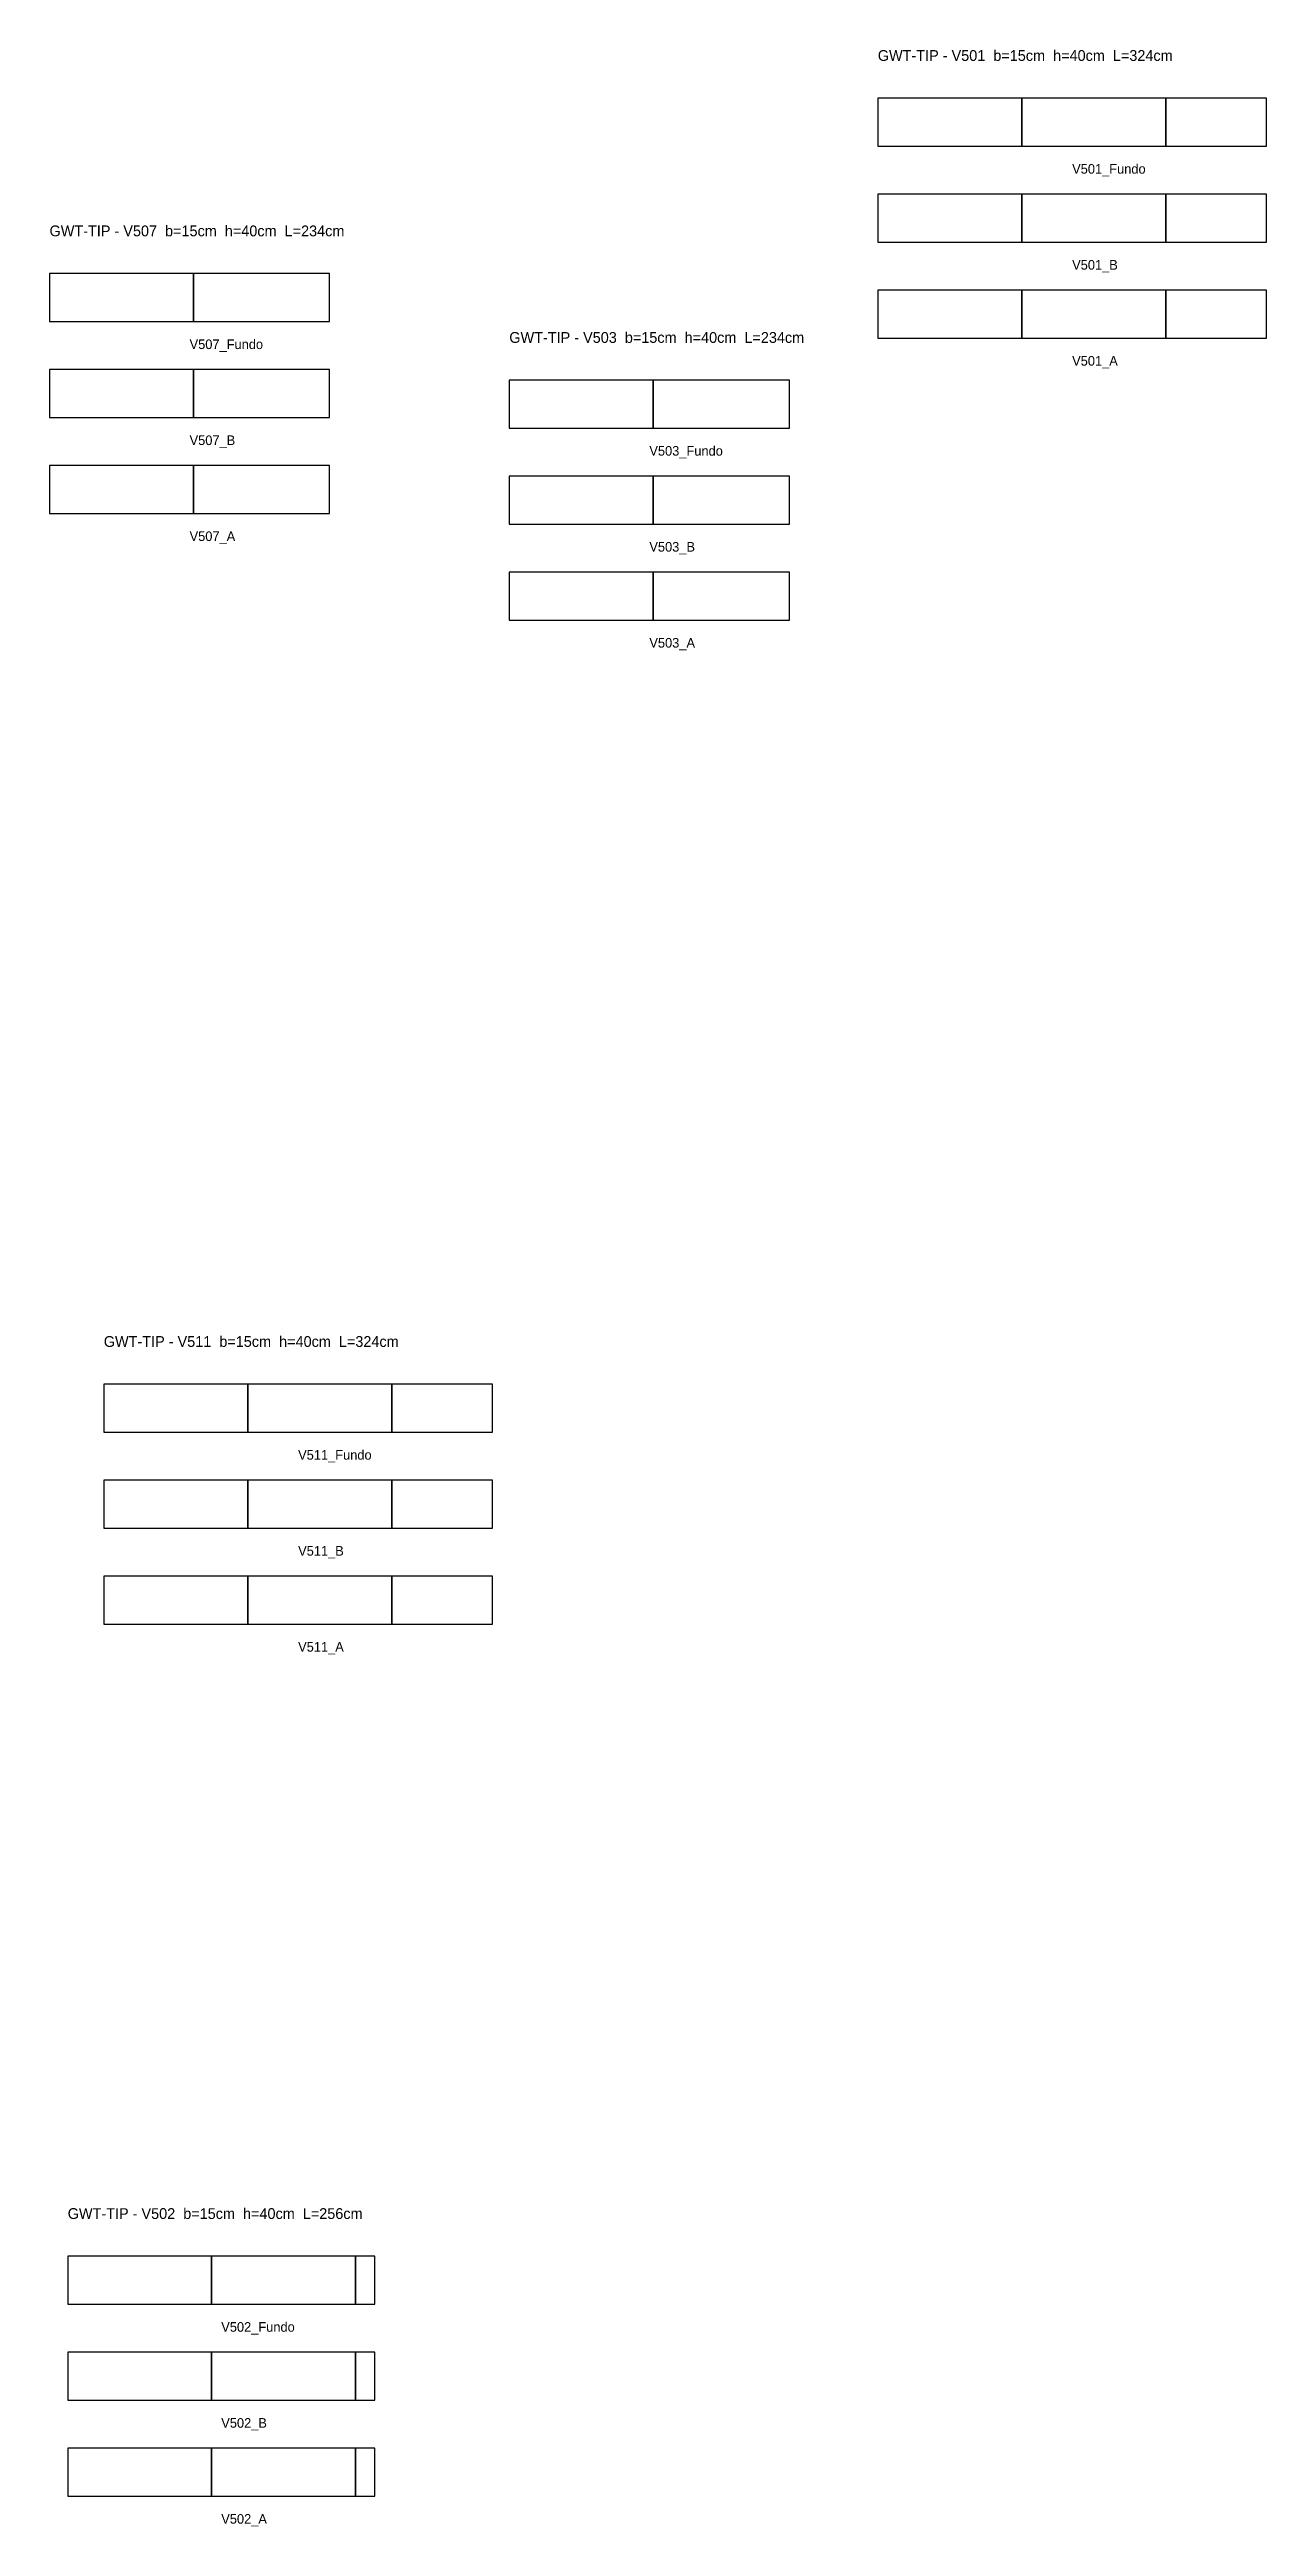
# Model space of a CAD drawing. Header units: metres. Extents: x -162 to 19445, y -8125 to 26582.
# Drawn here: x 15386 to 16400, y 20797 to 22862 of the extents above; entities that cross this region are included whole.
import ezdxf

# ---------------------------------------------------------------- set-up
doc = ezdxf.new("R2010")
doc.units = ezdxf.units.M

msp = doc.modelspace()

# ---------------------------------------------------------------- texts
at = {"layer": 'NOMENCLATURA', "char_height": 9, "attachment_point": 1}
for s, insert in [('GWT-TIP - V501  b=15cm  h=40cm  L=324cm', (16076.43, 22861.47)), ('GWT-TIP - V507  b=15cm  h=40cm  L=234cm', (15385.95, 22715.28)), ('GWT-TIP - V503  b=15cm  h=40cm  L=234cm', (15769.24, 22626.43)), ('GWT-TIP - V511  b=15cm  h=40cm  L=324cm', (15431.19, 21789.52)), ('GWT-TIP - V502  b=15cm  h=40cm  L=256cm', (15401.1, 21062.61))]:
    msp.add_mtext(s, dxfattribs=dict(at, insert=insert))
at = {"layer": 'Texto Secao', "char_height": 8, "attachment_point": 1}
for s, insert in [('V501_Fundo', (16238.43, 22766.47)), ('V501_B', (16238.43, 22686.47)), ('V507_Fundo', (15502.7, 22620.28)), ('V501_A', (16238.43, 22606.47)), ('V507_B', (15502.7, 22540.28)), ('V503_Fundo', (15885.99, 22531.43)), ('V507_A', (15502.7, 22460.28)), ('V503_B', (15885.99, 22451.43)), ('V503_A', (15885.99, 22371.43)), ('V511_Fundo', (15593.19, 21694.52)), ('V511_B', (15593.19, 21614.52)), ('V511_A', (15593.19, 21534.52)), ('V502_Fundo', (15529.1, 20967.61)), ('V502_B', (15529.1, 20887.61)), ('V502_A', (15529.1, 20807.61))]:
    msp.add_mtext(s, dxfattribs=dict(at, insert=insert))

# ---------------------------------------------------------------- linework, layer by layer
at = {"layer": 'Paineis'}
for points in [[(16076.43, 22781.47), (16196.43, 22781.47), (16196.43, 22821.47), (16076.43, 22821.47)], [(16196.43, 22781.47), (16316.43, 22781.47), (16316.43, 22821.47), (16196.43, 22821.47)], [(16316.43, 22781.47), (16400.43, 22781.47), (16400.43, 22821.47), (16316.43, 22821.47)], [(16076.43, 22701.47), (16196.43, 22701.47), (16196.43, 22741.47), (16076.43, 22741.47)], [(16196.43, 22701.47), (16316.43, 22701.47), (16316.43, 22741.47), (16196.43, 22741.47)], [(16316.43, 22701.47), (16400.43, 22701.47), (16400.43, 22741.47), (16316.43, 22741.47)], [(15385.95, 22635.28), (15505.95, 22635.28), (15505.95, 22675.28), (15385.95, 22675.28)], [(15505.95, 22635.28), (15619.45, 22635.28), (15619.45, 22675.28), (15505.95, 22675.28)], [(16076.43, 22621.47), (16196.43, 22621.47), (16196.43, 22661.47), (16076.43, 22661.47)], [(16196.43, 22621.47), (16316.43, 22621.47), (16316.43, 22661.47), (16196.43, 22661.47)], [(16316.43, 22621.47), (16400.43, 22621.47), (16400.43, 22661.47), (16316.43, 22661.47)], [(15385.95, 22555.28), (15505.95, 22555.28), (15505.95, 22595.28), (15385.95, 22595.28)], [(15505.95, 22555.28), (15619.45, 22555.28), (15619.45, 22595.28), (15505.95, 22595.28)], [(15769.24, 22546.43), (15889.24, 22546.43), (15889.24, 22586.43), (15769.24, 22586.43)], [(15889.24, 22546.43), (16002.74, 22546.43), (16002.74, 22586.43), (15889.24, 22586.43)], [(15385.95, 22475.28), (15505.95, 22475.28), (15505.95, 22515.28), (15385.95, 22515.28)], [(15505.95, 22475.28), (15619.45, 22475.28), (15619.45, 22515.28), (15505.95, 22515.28)], [(15769.24, 22466.43), (15889.24, 22466.43), (15889.24, 22506.43), (15769.24, 22506.43)], [(15889.24, 22466.43), (16002.74, 22466.43), (16002.74, 22506.43), (15889.24, 22506.43)], [(15769.24, 22386.43), (15889.24, 22386.43), (15889.24, 22426.43), (15769.24, 22426.43)], [(15889.24, 22386.43), (16002.74, 22386.43), (16002.74, 22426.43), (15889.24, 22426.43)], [(15431.19, 21709.52), (15551.19, 21709.52), (15551.19, 21749.52), (15431.19, 21749.52)], [(15551.19, 21709.52), (15671.19, 21709.52), (15671.19, 21749.52), (15551.19, 21749.52)], [(15671.19, 21709.52), (15755.19, 21709.52), (15755.19, 21749.52), (15671.19, 21749.52)], [(15431.19, 21629.52), (15551.19, 21629.52), (15551.19, 21669.52), (15431.19, 21669.52)], [(15551.19, 21629.52), (15671.19, 21629.52), (15671.19, 21669.52), (15551.19, 21669.52)], [(15671.19, 21629.52), (15755.19, 21629.52), (15755.19, 21669.52), (15671.19, 21669.52)], [(15431.19, 21549.52), (15551.19, 21549.52), (15551.19, 21589.52), (15431.19, 21589.52)], [(15551.19, 21549.52), (15671.19, 21549.52), (15671.19, 21589.52), (15551.19, 21589.52)], [(15671.19, 21549.52), (15755.19, 21549.52), (15755.19, 21589.52), (15671.19, 21589.52)], [(15401.1, 20982.61), (15521.1, 20982.61), (15521.1, 21022.61), (15401.1, 21022.61)], [(15521.1, 20982.61), (15641.1, 20982.61), (15641.1, 21022.61), (15521.1, 21022.61)], [(15641.1, 20982.61), (15657.1, 20982.61), (15657.1, 21022.61), (15641.1, 21022.61)], [(15401.1, 20902.61), (15521.1, 20902.61), (15521.1, 20942.61), (15401.1, 20942.61)], [(15521.1, 20902.61), (15641.1, 20902.61), (15641.1, 20942.61), (15521.1, 20942.61)], [(15641.1, 20902.61), (15657.1, 20902.61), (15657.1, 20942.61), (15641.1, 20942.61)], [(15401.1, 20822.61), (15521.1, 20822.61), (15521.1, 20862.61), (15401.1, 20862.61)], [(15521.1, 20822.61), (15641.1, 20822.61), (15641.1, 20862.61), (15521.1, 20862.61)], [(15641.1, 20822.61), (15657.1, 20822.61), (15657.1, 20862.61), (15641.1, 20862.61)]]:
    msp.add_lwpolyline(points, close=True, dxfattribs=at)

msp.set_redraw_order([(e.dxf.handle, doc.entitydb.next_handle()) for e in msp.query("TEXT MTEXT ATTDEF DIMENSION ARC_DIMENSION")])  # texts and dimensions are drawn at this point

doc.saveas('drawing.dxf')
